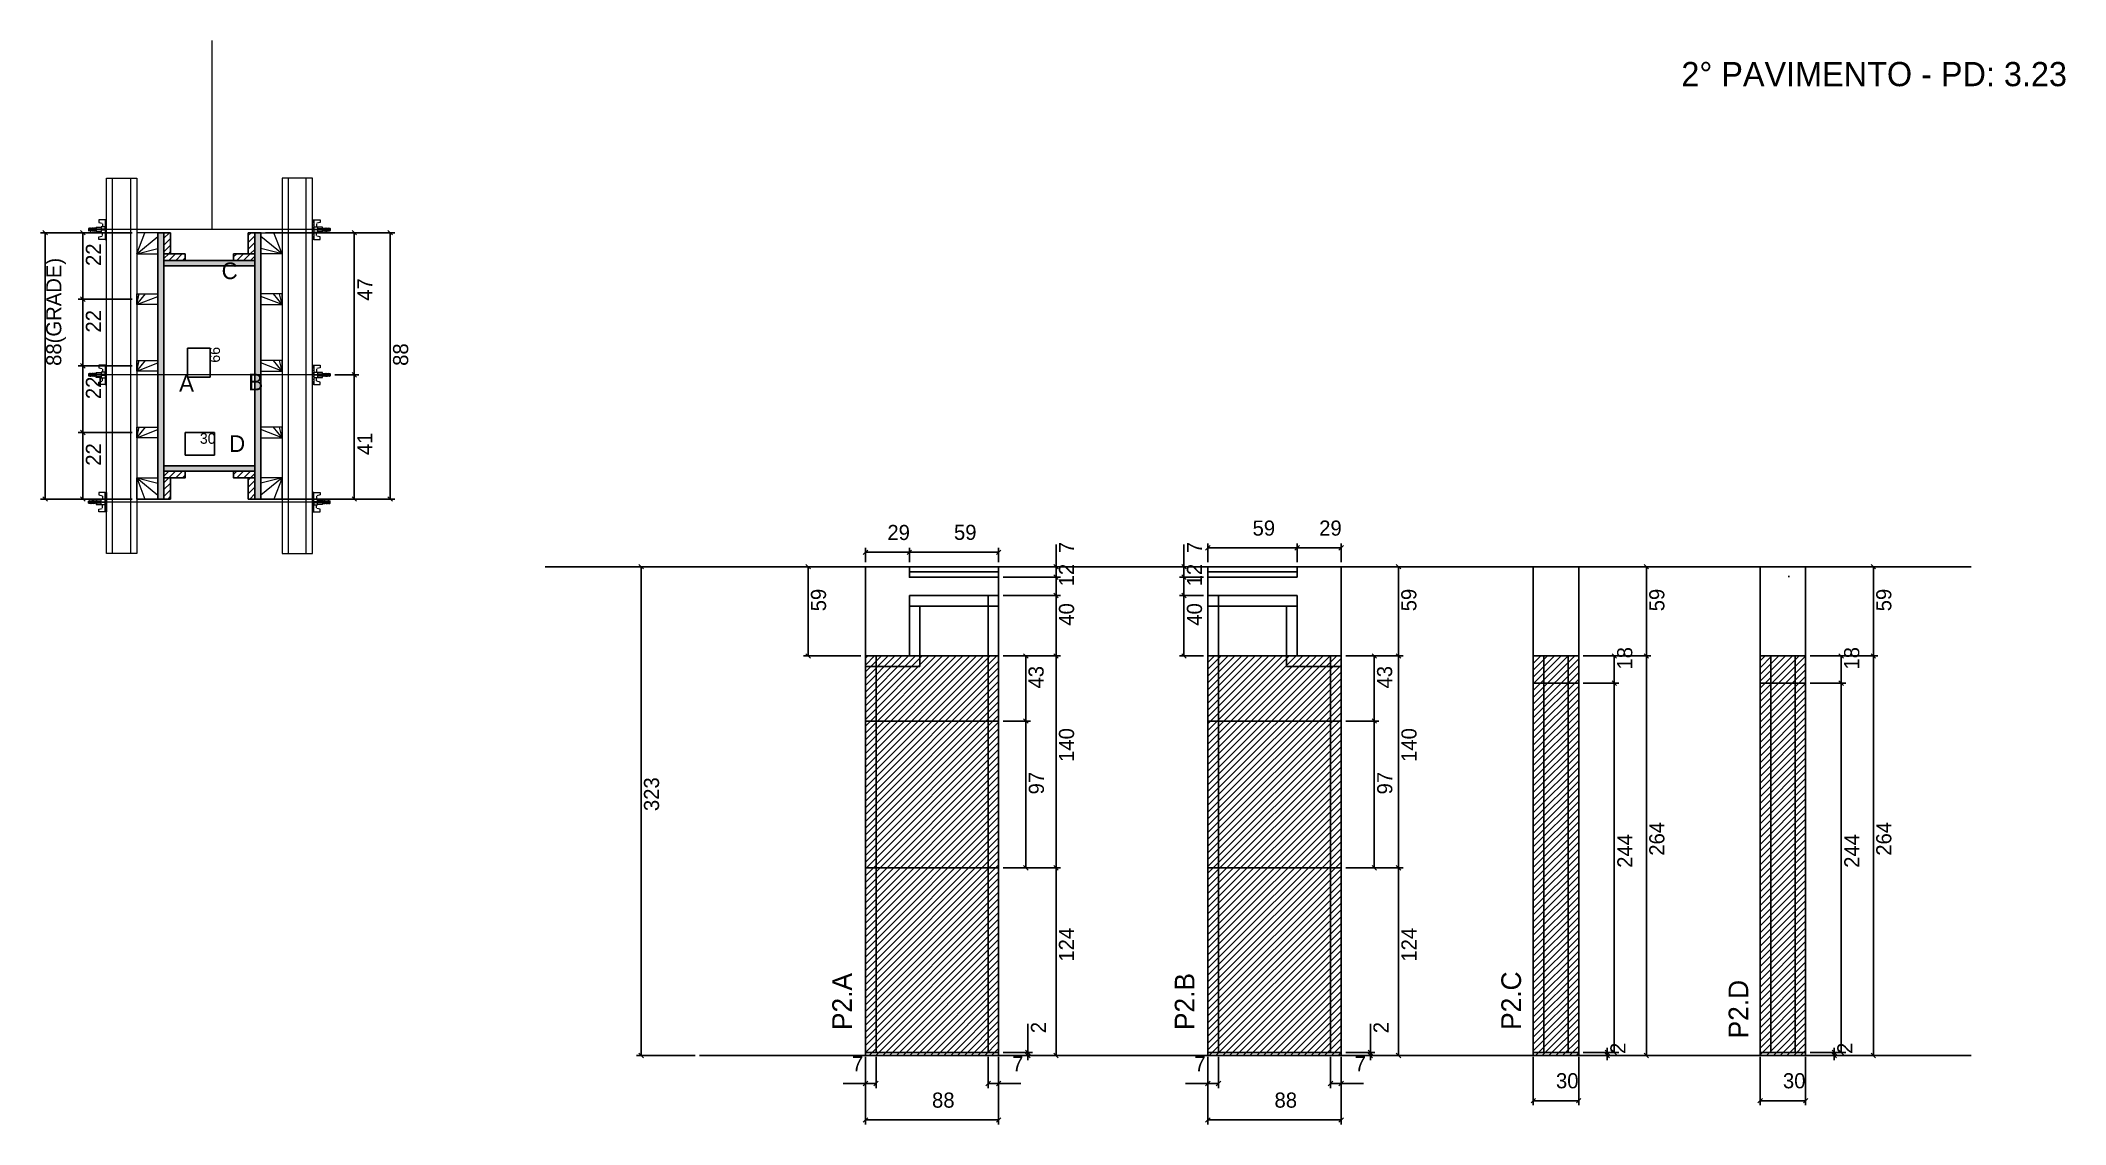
# Model space of a CAD drawing. Header units: metres. Extents: x 5125 to 6462, y 11935 to 12652.
import ezdxf

# ---------------------------------------------------------------- set-up
doc = ezdxf.new("R2010")
doc.units = ezdxf.units.M
for name, color, linetype in [('CHAPA', 7, 'Continuous'), ('COTA', 7, 'Continuous'), ('Hachura', 7, 'Continuous'), ('Madeira', 7, 'Continuous'), ('NIVEL 2° PAV.', 7, 'Continuous'), ('NOMENCLATURA', 7, 'Continuous'), ('Nível', 7, 'Continuous'), ('Painéis', 7, 'Continuous'), ('Perfil Metálico', 7, 'Continuous'), ('SARR_2.2x7', 7, 'Continuous'), ('SARRAFO', 7, 'Continuous'), ('Texto Seção', 7, 'Continuous'), ('TEXTO_GERAL', 7, 'Continuous')]:
    doc.layers.add(name, color=color, linetype=linetype)

msp = doc.modelspace()

# ---------------------------------------------------------------- texts
at = {"layer": 'COTA', "color": 241, "lineweight": 25}
for s, p in [('88(GRADE)', (5138.7, 12436.6)), ('22', (5164.9, 12502.6)), ('47', (5344.2, 12479.6)), ('22', (5164.9, 12458.6)), ('88', (5367.8, 12436.6)), ('22', (5164.9, 12414.6)), ('41', (5344.2, 12377.6)), ('22', (5164.9, 12370.6))]:
    msp.add_text(s, height=10, rotation=90, dxfattribs=at).set_placement(p)
at = {"layer": 'COTA', "color": 1, "lineweight": 25}
msp.add_text('66', height=7, rotation=90, dxfattribs=at).set_placement((5243.5, 12438.7))
msp.add_text('30', height=7, dxfattribs=at).set_placement((5230.2, 12385.1))
at = {"layer": 'COTA', "color": 240, "lineweight": 25}
for s, p in [('29', (5684.3, 12321.5)), ('59', (5728.3, 12321.6)), ('59', (5925.5, 12324.4)), ('29', (5969.5, 12324.4)), ('7', (5660.9, 11970.4)), ('7', (5766.7, 11970.4)), ('7', (5887.1, 11970.4)), ('7', (5992.9, 11970.4)), ('30', (6125.9, 11959.2)), ('30', (6275.8, 11959.2)), ('88', (5713.8, 11946.4)), ('88', (5940, 11946.4))]:
    msp.add_text(s, height=10, dxfattribs=at).set_placement(p)
for s, p in [('7', (5807.6, 12312.8)), ('7', (5892.1, 12312.8)), ('12', (5807.6, 12290.9)), ('12', (5892.1, 12290.9)), ('59', (5643.8, 12274.4)), ('40', (5807.6, 12264.9)), ('40', (5892.1, 12264.9)), ('59', (6033.7, 12274.4)), ('59', (6197.5, 12274.4)), ('59', (6347.4, 12274.4)), ('18', (6176.3, 12235.9)), ('18', (6326.2, 12235.9)), ('43', (5787.5, 12223.4)), ('43', (6017.7, 12223.4)), ('140', (5807.6, 12174.9)), ('140', (6033.8, 12174.9)), ('97', (5787.7, 12153.4)), ('97', (6017.8, 12153.4)), ('264', (6197.5, 12112.9)), ('264', (6347.4, 12112.9)), ('244', (6176.4, 12104.9)), ('244', (6326.3, 12104.9)), ('124', (5807.6, 12042.9)), ('124', (6033.8, 12042.9)), ('2', (5789.1, 11995.6)), ('2', (6015.3, 11995.6)), ('2', (6171.8, 11981.9)), ('2', (6321.7, 11981.9))]:
    msp.add_text(s, height=10, rotation=90, dxfattribs=at).set_placement(p)
at = {"layer": 'NIVEL 2° PAV.', "color": 240, "lineweight": 25}
msp.add_text('323', height=10, rotation=90, dxfattribs=at).set_placement((5533.5, 12142.4))
at = {"layer": 'NOMENCLATURA', "color": 2, "lineweight": 25}
msp.add_text('2° PAVIMENTO - PD: 3.23', height=16, dxfattribs=at).set_placement((6208.7, 12621.4))
at = {"layer": 'Texto Seção', "color": 7, "lineweight": 15}
for s, p in [('P2.A', (5660.9, 11997.7)), ('P2.B', (5887.1, 11997.7)), ('P2.C', (6102.8, 11997.8)), ('P2.D', (6252.9, 11992.2))]:
    msp.add_text(s, height=13, rotation=90, dxfattribs=at).set_placement(p)
at = {"layer": 'TEXTO_GERAL', "color": 7, "lineweight": 25}
for s, p in [('C', (5244.6, 12493.9)), ('A', (5216.5, 12419.6)), ('B', (5262.2, 12420.4)), ('D', (5249.5, 12379.7))]:
    msp.add_text(s, height=11, dxfattribs=at).set_placement(p)

# ---------------------------------------------------------------- hatches: boundary and pattern name
at = {"layer": 'COTA'}
h = msp.add_hatch(dxfattribs=at)
h.set_pattern_fill('AR-CONC')
h.paths.add_polyline_path([(5698.8, 12296.9), (5698.8, 12303.9), (5669.8, 12303.9), (5669.8, 12244.9), (5698.8, 12244.9), (5698.8, 12284.9), (5757.8, 12284.9), (5757.8, 12296.9), (5698.8, 12296.9)])
h = msp.add_hatch(dxfattribs=at)
h.set_pattern_fill('AR-CONC')
h.paths.add_polyline_path([(5955, 12296.9), (5896, 12296.9), (5896, 12284.9), (5955, 12284.9), (5955, 12244.9), (5984, 12244.9), (5984, 12303.9), (5955, 12303.9), (5955, 12296.9)])
h = msp.add_hatch(dxfattribs=at)
h.set_pattern_fill('AR-CONC')
h.paths.add_polyline_path([(6110.9, 12244.9), (6140.9, 12244.9), (6140.9, 12303.9), (6110.9, 12303.9), (6110.9, 12244.9)])
h = msp.add_hatch(dxfattribs=at)
h.set_pattern_fill('AR-CONC')
h.paths.add_polyline_path([(6260.8, 12244.9), (6290.8, 12244.9), (6290.8, 12303.9), (6260.8, 12303.9), (6260.8, 12244.9)])
at = {"layer": 'Hachura'}
h = msp.add_hatch(color=7, dxfattribs=at)
h.dxf.hatch_style = 1
h.paths.add_polyline_path([(5206.5, 12524.6), (5202.5, 12524.6), (5202.5, 12348.6), (5206.5, 12348.6), (5206.5, 12524.6)])
h = msp.add_hatch(dxfattribs=at)
h.set_pattern_fill('ANSI31')
h.paths.add_polyline_path([(5206.5, 12510.6), (5210.9, 12510.6), (5210.9, 12524.6), (5206.5, 12524.6), (5206.5, 12510.6)])
h = msp.add_hatch(dxfattribs=at)
h.set_pattern_fill('ANSI31')
h.paths.add_polyline_path([(5266.5, 12510.6), (5262.1, 12510.6), (5262.1, 12524.6), (5266.5, 12524.6), (5266.5, 12510.6)])
h = msp.add_hatch(color=7, dxfattribs=at)
h.dxf.hatch_style = 1
h.paths.add_polyline_path([(5266.5, 12524.6), (5270.5, 12524.6), (5270.5, 12348.6), (5266.5, 12348.6), (5266.5, 12524.6)])
h = msp.add_hatch(dxfattribs=at)
h.set_pattern_fill('ANSI31')
h.paths.add_polyline_path([(5206.5, 12506.2), (5206.5, 12510.6), (5220.5, 12510.6), (5220.5, 12506.2), (5206.5, 12506.2)])
h = msp.add_hatch(color=7, dxfattribs=at)
h.dxf.hatch_style = 1
h.paths.add_polyline_path([(5266.5, 12502.6), (5266.5, 12506.2), (5206.5, 12506.2), (5206.5, 12502.6), (5266.5, 12502.6)])
h = msp.add_hatch(color=7, dxfattribs=at)
h.dxf.hatch_style = 1
h.paths.add_polyline_path([(5266.5, 12502.6), (5266.5, 12506.2), (5206.5, 12506.2), (5206.5, 12502.6), (5266.5, 12502.6)])
h = msp.add_hatch(dxfattribs=at)
h.set_pattern_fill('ANSI31')
h.paths.add_polyline_path([(5266.5, 12506.2), (5266.5, 12510.6), (5252.5, 12510.6), (5252.5, 12506.2), (5266.5, 12506.2)])
h = msp.add_hatch(color=7, dxfattribs=at)
h.dxf.hatch_style = 1
h.paths.add_polyline_path([(5266.5, 12367), (5266.5, 12370.6), (5206.5, 12370.6), (5206.5, 12367), (5266.5, 12367)])
h = msp.add_hatch(color=7, dxfattribs=at)
h.dxf.hatch_style = 1
h.paths.add_polyline_path([(5266.5, 12367), (5266.5, 12370.6), (5206.5, 12370.6), (5206.5, 12367), (5266.5, 12367)])
h = msp.add_hatch(dxfattribs=at)
h.set_pattern_fill('ANSI31')
h.paths.add_polyline_path([(5206.5, 12362.6), (5206.5, 12367), (5220.5, 12367), (5220.5, 12362.6), (5206.5, 12362.6)])
h = msp.add_hatch(dxfattribs=at)
h.set_pattern_fill('ANSI31')
h.paths.add_polyline_path([(5206.5, 12362.6), (5210.9, 12362.6), (5210.9, 12348.6), (5206.5, 12348.6), (5206.5, 12362.6)])
h = msp.add_hatch(dxfattribs=at)
h.set_pattern_fill('ANSI31')
h.paths.add_polyline_path([(5266.5, 12362.6), (5266.5, 12367), (5252.5, 12367), (5252.5, 12362.6), (5266.5, 12362.6)])
h = msp.add_hatch(dxfattribs=at)
h.set_pattern_fill('ANSI31')
h.paths.add_polyline_path([(5266.5, 12362.6), (5262.1, 12362.6), (5262.1, 12348.6), (5266.5, 12348.6), (5266.5, 12362.6)])
h = msp.add_hatch(dxfattribs=at)
h.set_pattern_fill('ANSI31')
h.paths.add_polyline_path([(5669.8, 11980.9), (5669.8, 12244.9), (5757.8, 12244.9), (5757.8, 11980.9), (5669.8, 11980.9)])
h = msp.add_hatch(dxfattribs=at)
h.set_pattern_fill('ANSI31')
h.paths.add_polyline_path([(5984, 11980.9), (5984, 12244.9), (5896, 12244.9), (5896, 11980.9), (5984, 11980.9)])
h = msp.add_hatch(dxfattribs=at)
h.set_pattern_fill('ANSI31')
h.paths.add_polyline_path([(6140.9, 11980.9), (6140.9, 12244.9), (6110.9, 12244.9), (6110.9, 11980.9), (6140.9, 11980.9)])
h = msp.add_hatch(dxfattribs=at)
h.set_pattern_fill('ANSI31')
h.paths.add_polyline_path([(6290.8, 11980.9), (6290.8, 12244.9), (6260.8, 12244.9), (6260.8, 11980.9), (6290.8, 11980.9)])

# ---------------------------------------------------------------- linework, layer by layer
at = {"layer": 'CHAPA', "color": 1, "lineweight": 25}
for points in [[(5206.5, 12524.6), (5202.5, 12524.6), (5202.5, 12348.6), (5206.5, 12348.6)], [(5206.5, 12524.6), (5202.5, 12524.6), (5202.5, 12348.6), (5206.5, 12348.6)], [(5266.5, 12524.6), (5270.5, 12524.6), (5270.5, 12348.6), (5266.5, 12348.6)], [(5266.5, 12524.6), (5270.5, 12524.6), (5270.5, 12348.6), (5266.5, 12348.6)], [(5266.5, 12502.6), (5266.5, 12506.2), (5206.5, 12506.2), (5206.5, 12502.6)], [(5266.5, 12502.6), (5266.5, 12506.2), (5206.5, 12506.2), (5206.5, 12502.6)], [(5266.5, 12367), (5266.5, 12370.6), (5206.5, 12370.6), (5206.5, 12367)], [(5266.5, 12367), (5266.5, 12370.6), (5206.5, 12370.6), (5206.5, 12367)]]:
    msp.add_lwpolyline(points, close=True, dxfattribs=at)
at = {"layer": 'COTA', "color": 241, "lineweight": 25}
for p, q in [((5185.5, 12524.6), (5125, 12524.6)), ((5128, 12348.6), (5128, 12524.6)), ((5185.5, 12524.6), (5149.9, 12524.6)), ((5152.9, 12524.6), (5152.9, 12480.6)), ((5273.5, 12524.6), (5358.9, 12524.6)), ((5307.5, 12524.6), (5335.2, 12524.6)), ((5332.2, 12524.6), (5332.2, 12430.7)), ((5355.9, 12348.6), (5355.9, 12524.6)), ((5185.5, 12480.6), (5149.9, 12480.6)), ((5185.5, 12480.6), (5149.9, 12480.6)), ((5152.9, 12480.6), (5152.9, 12436.6)), ((5185.5, 12436.6), (5149.9, 12436.6)), ((5185.5, 12436.6), (5149.9, 12436.6)), ((5152.9, 12436.6), (5152.9, 12392.6)), ((5319.3, 12430.7), (5335.2, 12430.7)), ((5319.3, 12430.7), (5335.2, 12430.7)), ((5332.2, 12348.6), (5332.2, 12430.7)), ((5185.5, 12392.6), (5149.9, 12392.6)), ((5185.5, 12392.6), (5149.9, 12392.6)), ((5152.9, 12392.6), (5152.9, 12348.6)), ((5185.5, 12348.6), (5125, 12348.6)), ((5185.5, 12348.6), (5149.9, 12348.6)), ((5273.5, 12348.6), (5358.9, 12348.6)), ((5307.5, 12348.6), (5335.2, 12348.6)), ((5669.8, 12303.9), (5698.8, 12303.9)), ((5669.8, 12303.9), (5669.8, 12244.9)), ((5757.8, 12296.9), (5757.8, 12284.9)), ((5896, 12299.8), (5896, 12284.9)), ((5984, 12303.9), (5955, 12303.9)), ((5984, 12303.9), (5984, 12244.9))]:
    msp.add_line(p, q, dxfattribs=at)
at = {"layer": 'COTA', "color": 0, "lineweight": 25}
for p, q in [((5129.5, 12523.1), (5126.5, 12526.1)), ((5154.4, 12523.1), (5151.4, 12526.1)), ((5333.7, 12523.1), (5330.7, 12526.1)), ((5357.4, 12523.1), (5354.4, 12526.1)), ((5151.4, 12482.1), (5154.4, 12479.1)), ((5154.4, 12479.1), (5151.4, 12482.1)), ((5151.4, 12438.1), (5154.4, 12435.1)), ((5154.4, 12435.1), (5151.4, 12438.1)), ((5333.7, 12429.2), (5330.7, 12432.2)), ((5330.7, 12432.2), (5333.7, 12429.2)), ((5151.4, 12394.1), (5154.4, 12391.1)), ((5154.4, 12391.1), (5151.4, 12394.1)), ((5126.5, 12350.1), (5129.5, 12347.1)), ((5151.4, 12350.1), (5154.4, 12347.1)), ((5330.7, 12350.1), (5333.7, 12347.1)), ((5354.4, 12350.1), (5357.4, 12347.1)), ((5633.5, 12302.4), (5630.5, 12305.4)), ((5671.3, 12314.9), (5668.3, 12311.9)), ((5697.3, 12311.9), (5700.3, 12314.9)), ((5700.3, 12314.9), (5697.3, 12311.9)), ((5756.3, 12311.9), (5759.3, 12314.9)), ((5797.2, 12302.4), (5794.2, 12305.4)), ((5881.7, 12302.4), (5878.7, 12305.4)), ((5897.5, 12317.8), (5894.5, 12314.8)), ((5956.5, 12317.8), (5953.5, 12314.8)), ((5953.5, 12314.8), (5956.5, 12317.8)), ((5982.5, 12314.8), (5985.5, 12317.8)), ((6023.4, 12302.4), (6020.4, 12305.4)), ((6187.1, 12302.4), (6184.1, 12305.4)), ((6337, 12302.4), (6334, 12305.4)), ((5797.2, 12295.4), (5794.2, 12298.4)), ((5794.2, 12298.4), (5797.2, 12295.4)), ((5881.7, 12295.4), (5878.7, 12298.4)), ((5878.7, 12298.4), (5881.7, 12295.4)), ((5797.2, 12283.4), (5794.2, 12286.4)), ((5794.2, 12286.4), (5797.2, 12283.4)), ((5881.7, 12283.4), (5878.7, 12286.4)), ((5878.7, 12286.4), (5881.7, 12283.4)), ((5630.5, 12246.4), (5633.5, 12243.4)), ((5777.3, 12243.4), (5774.3, 12246.4)), ((5797.2, 12243.4), (5794.2, 12246.4)), ((5794.2, 12246.4), (5797.2, 12243.4)), ((5878.7, 12246.4), (5881.7, 12243.4)), ((6007.4, 12243.4), (6004.4, 12246.4)), ((6023.4, 12243.4), (6020.4, 12246.4)), ((6020.4, 12246.4), (6023.4, 12243.4)), ((6165.9, 12243.4), (6162.9, 12246.4)), ((6187.1, 12243.4), (6184.1, 12246.4)), ((6184.1, 12246.4), (6187.1, 12243.4)), ((6315.8, 12243.4), (6312.8, 12246.4)), ((6337, 12243.4), (6334, 12246.4)), ((6334, 12246.4), (6337, 12243.4)), ((6165.9, 12225.4), (6162.9, 12228.4)), ((6162.9, 12228.4), (6165.9, 12225.4)), ((6315.8, 12225.4), (6312.8, 12228.4)), ((6312.8, 12228.4), (6315.8, 12225.4)), ((5777.3, 12200.4), (5774.3, 12203.4)), ((5774.3, 12203.4), (5777.3, 12200.4)), ((6007.4, 12200.4), (6004.4, 12203.4)), ((6004.4, 12203.4), (6007.4, 12200.4)), ((5774.3, 12106.4), (5777.3, 12103.4)), ((5797.2, 12103.4), (5794.2, 12106.4)), ((5794.2, 12106.4), (5797.2, 12103.4)), ((6004.4, 12106.4), (6007.4, 12103.4)), ((6023.4, 12103.4), (6020.4, 12106.4)), ((6020.4, 12106.4), (6023.4, 12103.4)), ((5775.6, 11984.4), (5778.6, 11981.4)), ((6001.8, 11984.4), (6004.8, 11981.4)), ((6158.3, 11984.4), (6161.3, 11981.4)), ((6162.9, 11984.4), (6165.9, 11981.4)), ((6308.2, 11984.4), (6311.2, 11981.4)), ((6312.8, 11984.4), (6315.8, 11981.4)), ((5778.6, 11979.4), (5775.6, 11982.4)), ((5794.2, 11982.4), (5797.2, 11979.4)), ((6004.8, 11979.4), (6001.8, 11982.4)), ((6020.4, 11982.4), (6023.4, 11979.4)), ((6161.3, 11979.4), (6158.3, 11982.4)), ((6184.1, 11982.4), (6187.1, 11979.4)), ((6311.2, 11979.4), (6308.2, 11982.4)), ((6334, 11982.4), (6337, 11979.4)), ((5671.3, 11963.9), (5668.3, 11960.9)), ((5675.3, 11960.9), (5678.3, 11963.9)), ((5752.3, 11963.9), (5749.3, 11960.9)), ((5756.3, 11960.9), (5759.3, 11963.9)), ((5897.5, 11963.9), (5894.5, 11960.9)), ((5901.5, 11960.9), (5904.5, 11963.9)), ((5978.5, 11963.9), (5975.5, 11960.9)), ((5982.5, 11960.9), (5985.5, 11963.9)), ((6112.4, 11952.5), (6109.4, 11949.5)), ((6139.4, 11949.5), (6142.4, 11952.5)), ((6262.3, 11952.5), (6259.3, 11949.5)), ((6289.3, 11949.5), (6292.3, 11952.5)), ((5671.3, 11939.8), (5668.3, 11936.8)), ((5756.3, 11936.8), (5759.3, 11939.8)), ((5897.5, 11939.8), (5894.5, 11936.8)), ((5982.5, 11936.8), (5985.5, 11939.8))]:
    msp.add_line(p, q, dxfattribs=at)
at = {"layer": 'COTA', "color": 180, "lineweight": 25}
for p, q in [((5237, 12448.2), (5222, 12448.2)), ((5222, 12448.2), (5222, 12429.2)), ((5237, 12429.2), (5237, 12448.2)), ((5222, 12429.2), (5237, 12429.2)), ((5239.9, 12392.6), (5220.6, 12392.6)), ((5220.6, 12392.6), (5220.6, 12377.6)), ((5239.9, 12377.6), (5239.9, 12392.6)), ((5220.6, 12377.6), (5239.9, 12377.6))]:
    msp.add_line(p, q, dxfattribs=at)
at = {"layer": 'COTA', "color": 4, "lineweight": 25}
for p, q in [((5795.7, 12303.9), (5795.7, 12318.6)), ((5880.2, 12303.9), (5880.2, 12318.6)), ((5896, 12306.9), (5896, 12319.3)), ((5955, 12306.9), (5955, 12319.3)), ((5955, 12306.9), (5955, 12319.3)), ((5984, 12306.9), (5984, 12319.3)), ((5669.8, 12306.9), (5669.8, 12316.4)), ((5669.8, 12313.4), (5698.8, 12313.4)), ((5698.8, 12306.9), (5698.8, 12316.4)), ((5698.8, 12306.9), (5698.8, 12316.4)), ((5757.8, 12313.4), (5698.8, 12313.4)), ((5757.8, 12306.9), (5757.8, 12316.4)), ((5896, 12316.3), (5955, 12316.3)), ((5984, 12316.3), (5955, 12316.3)), ((5666.8, 12303.9), (5629, 12303.9)), ((5632, 12244.9), (5632, 12303.9)), ((5760.8, 12303.9), (5798.7, 12303.9)), ((5760.8, 12296.9), (5798.7, 12296.9)), ((5760.8, 12296.9), (5798.7, 12296.9)), ((5795.7, 12296.9), (5795.7, 12303.9)), ((5795.7, 12284.9), (5795.7, 12296.9)), ((5893, 12303.9), (5877.2, 12303.9)), ((5893, 12296.9), (5877.2, 12296.9)), ((5893, 12296.9), (5877.2, 12296.9)), ((5880.2, 12296.9), (5880.2, 12303.9)), ((5880.2, 12284.9), (5880.2, 12296.9)), ((5987, 12303.9), (6024.9, 12303.9)), ((6021.9, 12244.9), (6021.9, 12303.9)), ((6143.9, 12303.9), (6188.6, 12303.9)), ((6185.6, 12244.9), (6185.6, 12303.9)), ((6293.8, 12303.9), (6338.5, 12303.9)), ((6335.5, 12244.9), (6335.5, 12303.9)), ((5760.8, 12284.9), (5798.7, 12284.9)), ((5760.8, 12284.9), (5798.7, 12284.9)), ((5795.7, 12244.9), (5795.7, 12284.9)), ((5893, 12284.9), (5877.2, 12284.9)), ((5893, 12284.9), (5877.2, 12284.9)), ((5880.2, 12244.9), (5880.2, 12284.9)), ((5666.8, 12244.9), (5629, 12244.9)), ((5760.8, 12244.9), (5778.8, 12244.9)), ((5760.8, 12244.9), (5798.7, 12244.9)), ((5760.8, 12244.9), (5798.7, 12244.9)), ((5775.8, 12201.9), (5775.8, 12244.9)), ((5795.7, 12244.9), (5795.7, 12104.9)), ((5893, 12244.9), (5877.2, 12244.9)), ((5987, 12244.9), (6008.9, 12244.9)), ((5987, 12244.9), (6024.9, 12244.9)), ((5987, 12244.9), (6024.9, 12244.9)), ((6005.9, 12201.9), (6005.9, 12244.9)), ((6021.9, 12244.9), (6021.9, 12104.9)), ((6143.9, 12244.9), (6188.6, 12244.9)), ((6143.9, 12244.9), (6188.6, 12244.9)), ((6143.9, 12244.9), (6167.4, 12244.9)), ((6164.4, 12244.9), (6164.4, 12226.9)), ((6185.6, 11980.9), (6185.6, 12244.9)), ((6293.8, 12244.9), (6338.5, 12244.9)), ((6293.8, 12244.9), (6338.5, 12244.9)), ((6293.8, 12244.9), (6317.3, 12244.9)), ((6314.3, 12244.9), (6314.3, 12226.9)), ((6335.5, 11980.9), (6335.5, 12244.9)), ((6143.9, 12226.9), (6167.4, 12226.9)), ((6143.9, 12226.9), (6167.4, 12226.9)), ((6164.4, 12226.9), (6164.4, 11982.9)), ((6293.8, 12226.9), (6317.3, 12226.9)), ((6293.8, 12226.9), (6317.3, 12226.9)), ((6314.3, 12226.9), (6314.3, 11982.9)), ((5760.8, 12201.9), (5778.8, 12201.9)), ((5760.8, 12201.9), (5778.8, 12201.9)), ((5775.8, 12104.9), (5775.8, 12201.9)), ((5987, 12201.9), (6008.9, 12201.9)), ((5987, 12201.9), (6008.9, 12201.9)), ((6005.9, 12104.9), (6005.9, 12201.9)), ((5760.8, 12104.9), (5778.8, 12104.9)), ((5760.8, 12104.9), (5798.7, 12104.9)), ((5760.8, 12104.9), (5798.7, 12104.9)), ((5795.7, 11980.9), (5795.7, 12104.9)), ((5987, 12104.9), (6008.9, 12104.9)), ((5987, 12104.9), (6024.9, 12104.9)), ((5987, 12104.9), (6024.9, 12104.9)), ((6021.9, 11980.9), (6021.9, 12104.9)), ((5777.1, 11982.9), (5777.1, 12001.7)), ((6003.3, 11982.9), (6003.3, 12001.7)), ((6159.8, 11982.9), (6159.8, 11985.9)), ((6309.7, 11982.9), (6309.7, 11985.9)), ((5669.8, 11979.9), (5669.8, 11935.3)), ((5669.8, 11977.9), (5669.8, 11959.4)), ((5676.8, 11979.9), (5676.8, 11959.4)), ((5750.8, 11979.9), (5750.8, 11959.4)), ((5757.8, 11979.9), (5757.8, 11935.3)), ((5757.8, 11977.9), (5757.8, 11959.4)), ((5760.8, 11982.9), (5780.1, 11982.9)), ((5760.8, 11980.9), (5780.1, 11980.9)), ((5760.8, 11980.9), (5798.7, 11980.9)), ((5777.1, 11980.9), (5777.1, 11982.9)), ((5777.1, 11980.9), (5777.1, 11977.9)), ((5896, 11979.9), (5896, 11935.3)), ((5896, 11977.9), (5896, 11959.4)), ((5903, 11979.9), (5903, 11959.4)), ((5977, 11979.9), (5977, 11959.4)), ((5984, 11979.9), (5984, 11935.3)), ((5984, 11977.9), (5984, 11959.4)), ((5987, 11982.9), (6006.3, 11982.9)), ((5987, 11980.9), (6006.3, 11980.9)), ((5987, 11980.9), (6024.9, 11980.9)), ((6003.3, 11980.9), (6003.3, 11982.9)), ((6003.3, 11980.9), (6003.3, 11977.9)), ((6110.9, 11979.9), (6110.9, 11948)), ((6140.9, 11979.9), (6140.9, 11948)), ((6143.9, 11982.9), (6162.8, 11982.9)), ((6143.9, 11982.9), (6167.4, 11982.9)), ((6143.9, 11980.9), (6162.8, 11980.9)), ((6143.9, 11980.9), (6188.6, 11980.9)), ((6159.8, 11980.9), (6159.8, 11982.9)), ((6159.8, 11980.9), (6159.8, 11977.9)), ((6260.8, 11979.9), (6260.8, 11948)), ((6290.8, 11979.9), (6290.8, 11948)), ((6293.8, 11982.9), (6312.7, 11982.9)), ((6293.8, 11982.9), (6317.3, 11982.9)), ((6293.8, 11980.9), (6312.7, 11980.9)), ((6293.8, 11980.9), (6338.5, 11980.9)), ((6309.7, 11980.9), (6309.7, 11982.9)), ((6309.7, 11980.9), (6309.7, 11977.9)), ((5669.8, 11962.4), (5655.1, 11962.4)), ((5676.8, 11962.4), (5669.8, 11962.4)), ((5750.8, 11962.4), (5757.8, 11962.4)), ((5757.8, 11962.4), (5772.5, 11962.4)), ((5896, 11962.4), (5881.3, 11962.4)), ((5903, 11962.4), (5896, 11962.4)), ((5977, 11962.4), (5984, 11962.4)), ((5984, 11962.4), (5998.7, 11962.4)), ((6110.9, 11951), (6140.9, 11951)), ((6260.8, 11951), (6290.8, 11951)), ((5757.8, 11938.3), (5669.8, 11938.3)), ((5984, 11938.3), (5896, 11938.3))]:
    msp.add_line(p, q, dxfattribs=at)
at = {"layer": 'COTA', "color": 241, "lineweight": 25}
for points in [[(6140.9, 12244.9), (6140.9, 12303.9), (6110.9, 12303.9), (6110.9, 12244.9)], [(6290.8, 12244.9), (6290.8, 12303.9), (6260.8, 12303.9), (6260.8, 12244.9)]]:
    msp.add_lwpolyline(points, dxfattribs=at)
at = {"layer": 'Hachura', "color": 0, "lineweight": 9}
for p, q in [((5168.5, 12533), (5163.4, 12533)), ((5163.4, 12533), (5163.4, 12531.4)), ((5167.6, 12533), (5167.6, 12520.2)), ((5167.6, 12533), (5167.6, 12527.9)), ((5167.6, 12532.9), (5168.5, 12532.9)), ((5167.6, 12532.7), (5168.5, 12532.7)), ((5167.6, 12532.4), (5168.5, 12532.4)), ((5168.5, 12520.2), (5168.5, 12533)), ((5304.5, 12520.2), (5304.5, 12533)), ((5304.5, 12533), (5309.7, 12533)), ((5305.4, 12532.9), (5304.5, 12532.9)), ((5305.4, 12532.7), (5304.5, 12532.7)), ((5305.4, 12532.4), (5304.5, 12532.4)), ((5305.4, 12533), (5305.4, 12520.2)), ((5305.4, 12533), (5305.4, 12527.9)), ((5309.7, 12533), (5309.7, 12531.4)), ((5157, 12527.6), (5156.7, 12527.3)), ((5156.7, 12527.3), (5156.7, 12526)), ((5157, 12525.7), (5156.7, 12526)), ((5157.4, 12527.6), (5157, 12527.6)), ((5157, 12525.7), (5157, 12527.6)), ((5157.7, 12525.7), (5157, 12527)), ((5157.6, 12525.6), (5157, 12526.7)), ((5157, 12526.2), (5157.4, 12525.5)), ((5157, 12526), (5157.2, 12525.7)), ((5157.4, 12527.6), (5158.3, 12525.7)), ((5157.4, 12527.6), (5158.3, 12525.7)), ((5157.5, 12527.7), (5158.5, 12525.5)), ((5158.8, 12525.6), (5157.7, 12527.7)), ((5157.7, 12525.7), (5158.3, 12525.7)), ((5158.5, 12527.6), (5157.9, 12527.6)), ((5158.8, 12525.7), (5157.9, 12527.6)), ((5158.5, 12527.6), (5159.5, 12525.7)), ((5158.6, 12527.7), (5159.7, 12525.5)), ((5159.5, 12525.7), (5158.8, 12525.7)), ((5159.9, 12525.6), (5158.9, 12527.7)), ((5159.7, 12527.6), (5159, 12527.6)), ((5160, 12525.7), (5159, 12527.6)), ((5159.2, 12527.6), (5159, 12527.6)), ((5159.7, 12527.6), (5160.6, 12525.7)), ((5159.8, 12527.7), (5160.9, 12525.5)), ((5161.1, 12525.6), (5160, 12527.7)), ((5160.2, 12525.7), (5160, 12525.7)), ((5160.8, 12527.6), (5160.2, 12527.6)), ((5161.2, 12525.7), (5160.2, 12527.6)), ((5160.2, 12525.7), (5160.6, 12525.7)), ((5160.8, 12527.6), (5161.8, 12525.7)), ((5161.8, 12526.5), (5161.2, 12527.7)), ((5161.2, 12525.7), (5161.8, 12525.7)), ((5161.8, 12526.7), (5161.4, 12527.6)), ((5161.8, 12527.6), (5161.4, 12527.6)), ((5161.8, 12524.9), (5161.8, 12528.3)), ((5161.8, 12528.3), (5165, 12528.3)), ((5161.8, 12527.2), (5165, 12527.2)), ((5161.8, 12525.7), (5165, 12525.7)), ((5165, 12524.9), (5161.8, 12524.9)), ((5161.9, 12524.9), (5161.9, 12528.3)), ((5163.4, 12531.4), (5165.6, 12530.8)), ((5163.4, 12521.8), (5165.6, 12522.4)), ((5163.4, 12520.2), (5163.4, 12521.8)), ((5167.6, 12520.2), (5163.4, 12520.2)), ((5165, 12528.5), (5165, 12524.7)), ((5167.6, 12528.5), (5165, 12528.5)), ((5165, 12524.7), (5165, 12524.9)), ((5165, 12524.7), (5165, 12524.9)), ((5165, 12524.7), (5167.6, 12524.7)), ((5167.6, 12526.9), (5165.6, 12526.9)), ((5165.6, 12526.4), (5167.6, 12526.4)), ((5165.8, 12530.5), (5165.8, 12528.5)), ((5165.8, 12522.7), (5165.8, 12524.7)), ((5167.6, 12531.9), (5168.5, 12531.9)), ((5167.6, 12531.1), (5168.5, 12531.1)), ((5167.6, 12529.6), (5168.5, 12529.6)), ((5167.6, 12526.6), (5167.6, 12528.5)), ((5167.6, 12527.9), (5167.6, 12527.2)), ((5167.6, 12526.6), (5168.5, 12526.6)), ((5167.6, 12523.6), (5168.5, 12523.6)), ((5167.6, 12522.1), (5168.5, 12522.1)), ((5167.6, 12521.3), (5168.5, 12521.3)), ((5167.6, 12520.8), (5168.5, 12520.8)), ((5167.6, 12520.5), (5168.5, 12520.5)), ((5167.6, 12520.3), (5168.5, 12520.3)), ((5167.6, 12520.2), (5168.5, 12520.2)), ((5167.9, 12527.6), (5167.7, 12527.6)), ((5167.7, 12525.6), (5168.2, 12525.6)), ((5168.4, 12527.6), (5167.9, 12527.6)), ((5168.5, 12521.1), (5168.5, 12528.9)), ((5305.4, 12531.9), (5304.5, 12531.9)), ((5305.4, 12531.1), (5304.5, 12531.1)), ((5305.4, 12529.6), (5304.5, 12529.6)), ((5304.5, 12521.1), (5304.5, 12528.9)), ((5305.4, 12526.6), (5304.5, 12526.6)), ((5305.4, 12523.6), (5304.5, 12523.6)), ((5305.4, 12522.1), (5304.5, 12522.1)), ((5305.4, 12521.3), (5304.5, 12521.3)), ((5305.4, 12520.8), (5304.5, 12520.8)), ((5305.4, 12520.5), (5304.5, 12520.5)), ((5305.4, 12520.3), (5304.5, 12520.3)), ((5305.4, 12520.2), (5304.5, 12520.2)), ((5304.7, 12527.6), (5305.1, 12527.6)), ((5305.3, 12525.6), (5304.9, 12525.6)), ((5305.1, 12527.6), (5305.3, 12527.6)), ((5305.4, 12526.6), (5305.4, 12528.5)), ((5305.4, 12528.5), (5308, 12528.5)), ((5305.4, 12527.9), (5305.4, 12527.2)), ((5305.4, 12526.9), (5307.4, 12526.9)), ((5307.4, 12526.4), (5305.4, 12526.4)), ((5308, 12524.7), (5305.4, 12524.7)), ((5305.4, 12520.2), (5309.7, 12520.2)), ((5307.2, 12530.5), (5307.2, 12528.5)), ((5307.2, 12522.7), (5307.2, 12524.7)), ((5309.7, 12531.4), (5307.5, 12530.8)), ((5309.7, 12521.8), (5307.5, 12522.4)), ((5308, 12528.5), (5308, 12524.7)), ((5311.2, 12528.3), (5308, 12528.3)), ((5311.2, 12527.2), (5308, 12527.2)), ((5311.2, 12525.7), (5308, 12525.7)), ((5308, 12524.9), (5311.2, 12524.9)), ((5308, 12524.7), (5308, 12524.9)), ((5308, 12524.7), (5308, 12524.9)), ((5309.7, 12520.2), (5309.7, 12521.8)), ((5311.2, 12524.9), (5311.2, 12528.3)), ((5311.2, 12524.9), (5311.2, 12528.3)), ((5311.2, 12526.5), (5311.9, 12527.7)), ((5312.2, 12527.6), (5311.2, 12525.7)), ((5311.2, 12526.7), (5311.7, 12527.6)), ((5311.2, 12527.6), (5311.7, 12527.6)), ((5311.9, 12525.7), (5311.2, 12525.7)), ((5311.9, 12525.6), (5313, 12527.7)), ((5311.9, 12525.7), (5312.8, 12527.6)), ((5313.3, 12527.7), (5312.2, 12525.5)), ((5312.2, 12527.6), (5312.8, 12527.6)), ((5313.4, 12527.6), (5312.4, 12525.7)), ((5312.8, 12525.7), (5312.4, 12525.7)), ((5312.8, 12525.7), (5313, 12525.7)), ((5313, 12525.7), (5314, 12527.6)), ((5313.1, 12525.6), (5314.2, 12527.7)), ((5314.4, 12527.7), (5313.3, 12525.5)), ((5313.4, 12527.6), (5314, 12527.6)), ((5314.5, 12527.6), (5313.5, 12525.7)), ((5313.5, 12525.7), (5314.2, 12525.7)), ((5313.8, 12527.6), (5314, 12527.6)), ((5314.2, 12525.7), (5315.2, 12527.6)), ((5314.3, 12525.6), (5315.3, 12527.7)), ((5315.6, 12527.7), (5314.5, 12525.5)), ((5314.5, 12527.6), (5315.2, 12527.6)), ((5315.7, 12527.6), (5314.7, 12525.7)), ((5315.7, 12527.6), (5314.7, 12525.7)), ((5315.4, 12525.7), (5314.7, 12525.7)), ((5315.4, 12525.7), (5316, 12527)), ((5315.4, 12525.6), (5316, 12526.7)), ((5315.7, 12527.6), (5316, 12527.6)), ((5316, 12526.2), (5315.7, 12525.5)), ((5316, 12526), (5315.9, 12525.7)), ((5316, 12527.6), (5316.3, 12527.3)), ((5316, 12525.7), (5316, 12527.6)), ((5316, 12525.7), (5316.3, 12526)), ((5316.3, 12527.3), (5316.3, 12526)), ((5157, 12431.6), (5156.7, 12431.3)), ((5156.7, 12431.3), (5156.7, 12430)), ((5157, 12429.7), (5156.7, 12430)), ((5157.4, 12431.6), (5157, 12431.6)), ((5157, 12429.7), (5157, 12431.6)), ((5157.7, 12429.7), (5157, 12431)), ((5157.6, 12429.6), (5157, 12430.7)), ((5157, 12430.2), (5157.4, 12429.5)), ((5157, 12430), (5157.2, 12429.7)), ((5157.4, 12431.6), (5158.3, 12429.7)), ((5157.4, 12431.6), (5158.3, 12429.7)), ((5157.5, 12431.7), (5158.5, 12429.5)), ((5158.8, 12429.6), (5157.7, 12431.7)), ((5157.7, 12429.7), (5158.3, 12429.7)), ((5158.5, 12431.6), (5157.9, 12431.6)), ((5158.8, 12429.7), (5157.9, 12431.6)), ((5158.5, 12431.6), (5159.5, 12429.7)), ((5158.6, 12431.7), (5159.7, 12429.5)), ((5159.5, 12429.7), (5158.8, 12429.7)), ((5159.9, 12429.6), (5158.9, 12431.7)), ((5159.7, 12431.6), (5159, 12431.6)), ((5160, 12429.7), (5159, 12431.6)), ((5159.2, 12431.6), (5159, 12431.6)), ((5159.7, 12431.6), (5160.6, 12429.7)), ((5159.8, 12431.7), (5160.9, 12429.5)), ((5161.1, 12429.6), (5160, 12431.7)), ((5160.2, 12429.7), (5160, 12429.7)), ((5160.8, 12431.6), (5160.2, 12431.6)), ((5161.2, 12429.7), (5160.2, 12431.6)), ((5160.2, 12429.7), (5160.6, 12429.7)), ((5160.8, 12431.6), (5161.8, 12429.7)), ((5161.8, 12430.5), (5161.2, 12431.7)), ((5161.2, 12429.7), (5161.8, 12429.7)), ((5161.8, 12430.7), (5161.4, 12431.6)), ((5161.8, 12431.6), (5161.4, 12431.6)), ((5161.8, 12428.9), (5161.8, 12432.3)), ((5161.8, 12432.3), (5165, 12432.3)), ((5161.8, 12431.2), (5165, 12431.2)), ((5161.8, 12429.7), (5165, 12429.7)), ((5165, 12428.9), (5161.8, 12428.9)), ((5161.9, 12428.9), (5161.9, 12432.3)), ((5168.5, 12437), (5163.4, 12437)), ((5163.4, 12437), (5163.4, 12435.4)), ((5163.4, 12435.4), (5165.6, 12434.8)), ((5163.4, 12425.8), (5165.6, 12426.4)), ((5163.4, 12424.2), (5163.4, 12425.8)), ((5165, 12432.5), (5165, 12428.7)), ((5167.6, 12432.5), (5165, 12432.5)), ((5165, 12428.7), (5165, 12428.9)), ((5165, 12428.7), (5165, 12428.9)), ((5165, 12428.7), (5167.6, 12428.7)), ((5167.6, 12430.9), (5165.6, 12430.9)), ((5165.6, 12430.4), (5167.6, 12430.4)), ((5165.8, 12434.5), (5165.8, 12432.5)), ((5165.8, 12426.7), (5165.8, 12428.7)), ((5167.6, 12437), (5167.6, 12424.2)), ((5167.6, 12437), (5167.6, 12431.9)), ((5167.6, 12436.9), (5168.5, 12436.9)), ((5167.6, 12436.7), (5168.5, 12436.7)), ((5167.6, 12436.4), (5168.5, 12436.4)), ((5167.6, 12435.9), (5168.5, 12435.9)), ((5167.6, 12435.1), (5168.5, 12435.1)), ((5167.6, 12433.6), (5168.5, 12433.6)), ((5167.6, 12430.6), (5167.6, 12432.5)), ((5167.6, 12431.9), (5167.6, 12431.2)), ((5167.6, 12430.6), (5168.5, 12430.6)), ((5167.6, 12427.6), (5168.5, 12427.6)), ((5167.6, 12426.1), (5168.5, 12426.1)), ((5167.6, 12425.3), (5168.5, 12425.3)), ((5167.9, 12431.6), (5167.7, 12431.6)), ((5167.7, 12429.6), (5168.2, 12429.6)), ((5168.4, 12431.6), (5167.9, 12431.6)), ((5168.5, 12424.2), (5168.5, 12437)), ((5168.5, 12425.1), (5168.5, 12432.9)), ((5304.5, 12424.2), (5304.5, 12437)), ((5304.5, 12437), (5309.7, 12437)), ((5305.4, 12436.9), (5304.5, 12436.9)), ((5305.4, 12436.7), (5304.5, 12436.7)), ((5305.4, 12436.4), (5304.5, 12436.4)), ((5305.4, 12435.9), (5304.5, 12435.9)), ((5305.4, 12435.1), (5304.5, 12435.1)), ((5305.4, 12433.6), (5304.5, 12433.6)), ((5304.5, 12425.1), (5304.5, 12432.9)), ((5305.4, 12430.6), (5304.5, 12430.6)), ((5305.4, 12427.6), (5304.5, 12427.6)), ((5305.4, 12426.1), (5304.5, 12426.1)), ((5305.4, 12425.3), (5304.5, 12425.3)), ((5304.7, 12431.6), (5305.1, 12431.6)), ((5305.3, 12429.6), (5304.9, 12429.6)), ((5305.1, 12431.6), (5305.3, 12431.6)), ((5305.4, 12437), (5305.4, 12424.2)), ((5305.4, 12437), (5305.4, 12431.9)), ((5305.4, 12430.6), (5305.4, 12432.5)), ((5305.4, 12432.5), (5308, 12432.5)), ((5305.4, 12431.9), (5305.4, 12431.2)), ((5305.4, 12430.9), (5307.4, 12430.9)), ((5307.4, 12430.4), (5305.4, 12430.4)), ((5308, 12428.7), (5305.4, 12428.7)), ((5307.2, 12434.5), (5307.2, 12432.5)), ((5307.2, 12426.7), (5307.2, 12428.7)), ((5309.7, 12435.4), (5307.5, 12434.8)), ((5309.7, 12425.8), (5307.5, 12426.4)), ((5308, 12432.5), (5308, 12428.7)), ((5311.2, 12432.3), (5308, 12432.3)), ((5311.2, 12431.2), (5308, 12431.2)), ((5311.2, 12429.7), (5308, 12429.7)), ((5308, 12428.9), (5311.2, 12428.9)), ((5308, 12428.7), (5308, 12428.9)), ((5308, 12428.7), (5308, 12428.9)), ((5309.7, 12437), (5309.7, 12435.4)), ((5309.7, 12424.2), (5309.7, 12425.8)), ((5311.2, 12428.9), (5311.2, 12432.3)), ((5311.2, 12428.9), (5311.2, 12432.3)), ((5311.2, 12430.5), (5311.9, 12431.7)), ((5312.2, 12431.6), (5311.2, 12429.7)), ((5311.2, 12430.7), (5311.7, 12431.6)), ((5311.2, 12431.6), (5311.7, 12431.6)), ((5311.9, 12429.7), (5311.2, 12429.7)), ((5311.9, 12429.6), (5313, 12431.7)), ((5311.9, 12429.7), (5312.8, 12431.6)), ((5313.3, 12431.7), (5312.2, 12429.5)), ((5312.2, 12431.6), (5312.8, 12431.6)), ((5313.4, 12431.6), (5312.4, 12429.7)), ((5312.8, 12429.7), (5312.4, 12429.7)), ((5312.8, 12429.7), (5313, 12429.7)), ((5313, 12429.7), (5314, 12431.6)), ((5313.1, 12429.6), (5314.2, 12431.7)), ((5314.4, 12431.7), (5313.3, 12429.5)), ((5313.4, 12431.6), (5314, 12431.6)), ((5314.5, 12431.6), (5313.5, 12429.7)), ((5313.5, 12429.7), (5314.2, 12429.7)), ((5313.8, 12431.6), (5314, 12431.6)), ((5314.2, 12429.7), (5315.2, 12431.6)), ((5314.3, 12429.6), (5315.3, 12431.7)), ((5315.6, 12431.7), (5314.5, 12429.5)), ((5314.5, 12431.6), (5315.2, 12431.6)), ((5315.7, 12431.6), (5314.7, 12429.7)), ((5315.7, 12431.6), (5314.7, 12429.7)), ((5315.4, 12429.7), (5314.7, 12429.7)), ((5315.4, 12429.7), (5316, 12431)), ((5315.4, 12429.6), (5316, 12430.7)), ((5315.7, 12431.6), (5316, 12431.6)), ((5316, 12430.2), (5315.7, 12429.5)), ((5316, 12430), (5315.9, 12429.7)), ((5316, 12431.6), (5316.3, 12431.3)), ((5316, 12429.7), (5316, 12431.6)), ((5316, 12429.7), (5316.3, 12430)), ((5316.3, 12431.3), (5316.3, 12430)), ((5167.6, 12424.2), (5163.4, 12424.2)), ((5167.6, 12424.8), (5168.5, 12424.8)), ((5167.6, 12424.5), (5168.5, 12424.5)), ((5167.6, 12424.3), (5168.5, 12424.3)), ((5167.6, 12424.2), (5168.5, 12424.2)), ((5305.4, 12424.8), (5304.5, 12424.8)), ((5305.4, 12424.5), (5304.5, 12424.5)), ((5305.4, 12424.3), (5304.5, 12424.3)), ((5305.4, 12424.2), (5304.5, 12424.2)), ((5305.4, 12424.2), (5309.7, 12424.2)), ((5157, 12347.5), (5156.7, 12347.2)), ((5156.7, 12345.9), (5156.7, 12347.2)), ((5157, 12345.6), (5156.7, 12345.9)), ((5157, 12347), (5157.4, 12347.7)), ((5157.6, 12347.6), (5157, 12346.5)), ((5157, 12347.2), (5157.2, 12347.5)), ((5157.7, 12347.5), (5157, 12346.2)), ((5157, 12347.5), (5157, 12345.6)), ((5157.4, 12345.6), (5157, 12345.6)), ((5157.4, 12345.6), (5158.3, 12347.5)), ((5157.4, 12345.6), (5158.3, 12347.5)), ((5157.5, 12345.5), (5158.5, 12347.7)), ((5158.8, 12347.6), (5157.7, 12345.5)), ((5157.7, 12347.5), (5158.3, 12347.5)), ((5158.8, 12347.5), (5157.9, 12345.6)), ((5158.5, 12345.6), (5157.9, 12345.6)), ((5158.5, 12345.6), (5159.5, 12347.5)), ((5158.6, 12345.5), (5159.7, 12347.7)), ((5159.5, 12347.5), (5158.8, 12347.5)), ((5159.9, 12347.6), (5158.9, 12345.5)), ((5160, 12347.5), (5159, 12345.6)), ((5159.7, 12345.6), (5159, 12345.6)), ((5159.2, 12345.6), (5159, 12345.6)), ((5159.7, 12345.6), (5160.6, 12347.5)), ((5159.8, 12345.5), (5160.9, 12347.7)), ((5161.1, 12347.6), (5160, 12345.5)), ((5160.2, 12347.5), (5160, 12347.5)), ((5160.2, 12347.5), (5160.6, 12347.5)), ((5161.2, 12347.5), (5160.2, 12345.6)), ((5160.8, 12345.6), (5160.2, 12345.6)), ((5160.8, 12345.6), (5161.8, 12347.5)), ((5161.2, 12347.5), (5161.8, 12347.5)), ((5161.8, 12346.7), (5161.2, 12345.5)), ((5161.8, 12346.5), (5161.4, 12345.6)), ((5161.8, 12345.6), (5161.4, 12345.6)), ((5161.8, 12348.3), (5161.8, 12344.9)), ((5165, 12348.3), (5161.8, 12348.3)), ((5161.8, 12347.5), (5165, 12347.5)), ((5161.8, 12346), (5165, 12346)), ((5161.8, 12344.9), (5165, 12344.9)), ((5161.9, 12348.3), (5161.9, 12344.9)), ((5167.6, 12353), (5163.4, 12353)), ((5163.4, 12353), (5163.4, 12351.4)), ((5163.4, 12351.4), (5165.6, 12350.8)), ((5165, 12344.7), (5165, 12348.5)), ((5165, 12348.5), (5167.6, 12348.5)), ((5165, 12348.5), (5165, 12348.3)), ((5165, 12348.5), (5165, 12348.3)), ((5165.6, 12346.8), (5167.6, 12346.8)), ((5167.6, 12346.3), (5165.6, 12346.3)), ((5165.8, 12350.5), (5165.8, 12348.5)), ((5167.6, 12340.1), (5167.6, 12353)), ((5167.6, 12353), (5168.5, 12353)), ((5167.6, 12352.9), (5168.5, 12352.9)), ((5167.6, 12352.7), (5168.5, 12352.7)), ((5167.6, 12352.4), (5168.5, 12352.4)), ((5167.6, 12351.9), (5168.5, 12351.9)), ((5167.6, 12351.1), (5168.5, 12351.1)), ((5167.6, 12349.6), (5168.5, 12349.6)), ((5167.6, 12346.6), (5167.6, 12344.7)), ((5167.6, 12346.6), (5168.5, 12346.6)), ((5167.6, 12345.3), (5167.6, 12346)), ((5167.6, 12340.1), (5167.6, 12345.3)), ((5167.7, 12347.6), (5168.2, 12347.6)), ((5167.9, 12345.6), (5167.7, 12345.6)), ((5168.4, 12345.6), (5167.9, 12345.6)), ((5168.5, 12353), (5168.5, 12340.2)), ((5168.5, 12352.1), (5168.5, 12344.3)), ((5304.5, 12353), (5304.5, 12340.2)), ((5305.4, 12353), (5304.5, 12353)), ((5305.4, 12352.9), (5304.5, 12352.9)), ((5305.4, 12352.7), (5304.5, 12352.7)), ((5305.4, 12352.4), (5304.5, 12352.4)), ((5304.5, 12352.1), (5304.5, 12344.3)), ((5305.4, 12351.9), (5304.5, 12351.9)), ((5305.4, 12351.1), (5304.5, 12351.1)), ((5305.4, 12349.6), (5304.5, 12349.6)), ((5305.4, 12346.6), (5304.5, 12346.6)), ((5304.7, 12345.6), (5305.1, 12345.6)), ((5305.3, 12347.6), (5304.9, 12347.6)), ((5305.1, 12345.6), (5305.3, 12345.6)), ((5305.4, 12340.1), (5305.4, 12353)), ((5305.4, 12353), (5309.7, 12353)), ((5308, 12348.5), (5305.4, 12348.5)), ((5307.4, 12346.8), (5305.4, 12346.8)), ((5305.4, 12346.6), (5305.4, 12344.7)), ((5305.4, 12346.3), (5307.4, 12346.3)), ((5305.4, 12345.3), (5305.4, 12346)), ((5305.4, 12340.1), (5305.4, 12345.3)), ((5307.2, 12350.5), (5307.2, 12348.5)), ((5309.7, 12351.4), (5307.5, 12350.8)), ((5308, 12344.7), (5308, 12348.5)), ((5308, 12348.5), (5308, 12348.3)), ((5308, 12348.5), (5308, 12348.3)), ((5308, 12348.3), (5311.2, 12348.3)), ((5311.2, 12347.5), (5308, 12347.5)), ((5311.2, 12346), (5308, 12346)), ((5311.2, 12344.9), (5308, 12344.9)), ((5309.7, 12353), (5309.7, 12351.4)), ((5311.2, 12348.3), (5311.2, 12344.9)), ((5311.2, 12348.3), (5311.2, 12344.9)), ((5311.9, 12347.5), (5311.2, 12347.5)), ((5312.2, 12345.6), (5311.2, 12347.5)), ((5311.2, 12346.7), (5311.9, 12345.5)), ((5311.2, 12346.5), (5311.7, 12345.6)), ((5311.2, 12345.6), (5311.7, 12345.6)), ((5311.9, 12347.6), (5313, 12345.5)), ((5311.9, 12347.5), (5312.8, 12345.6)), ((5313.3, 12345.5), (5312.2, 12347.7)), ((5312.2, 12345.6), (5312.8, 12345.6)), ((5312.8, 12347.5), (5312.4, 12347.5)), ((5313.4, 12345.6), (5312.4, 12347.5)), ((5312.8, 12347.5), (5313, 12347.5)), ((5313, 12347.5), (5314, 12345.6)), ((5313.1, 12347.6), (5314.2, 12345.5)), ((5314.4, 12345.5), (5313.3, 12347.7)), ((5313.4, 12345.6), (5314, 12345.6)), ((5313.5, 12347.5), (5314.2, 12347.5)), ((5314.5, 12345.6), (5313.5, 12347.5)), ((5313.8, 12345.6), (5314, 12345.6)), ((5314.2, 12347.5), (5315.2, 12345.6)), ((5314.3, 12347.6), (5315.3, 12345.5)), ((5315.6, 12345.5), (5314.5, 12347.7)), ((5314.5, 12345.6), (5315.2, 12345.6)), ((5315.7, 12345.6), (5314.7, 12347.5)), ((5315.4, 12347.5), (5314.7, 12347.5)), ((5315.7, 12345.6), (5314.7, 12347.5)), ((5315.4, 12347.6), (5316, 12346.5)), ((5315.4, 12347.5), (5316, 12346.2)), ((5316, 12347), (5315.7, 12347.7)), ((5315.7, 12345.6), (5316, 12345.6)), ((5316, 12347.2), (5315.9, 12347.5)), ((5316, 12347.5), (5316.3, 12347.2)), ((5316, 12347.5), (5316, 12345.6)), ((5316, 12345.6), (5316.3, 12345.9)), ((5316.3, 12345.9), (5316.3, 12347.2)), ((5163.4, 12341.8), (5165.6, 12342.4)), ((5163.4, 12340.1), (5163.4, 12341.8)), ((5168.5, 12340.2), (5163.4, 12340.2)), ((5167.6, 12344.7), (5165, 12344.7)), ((5165.8, 12342.7), (5165.8, 12344.7)), ((5167.6, 12343.6), (5168.5, 12343.6)), ((5167.6, 12342.1), (5168.5, 12342.1)), ((5167.6, 12341.3), (5168.5, 12341.3)), ((5167.6, 12340.8), (5168.5, 12340.8)), ((5167.6, 12340.5), (5168.5, 12340.5)), ((5167.6, 12340.3), (5168.5, 12340.3)), ((5305.4, 12343.6), (5304.5, 12343.6)), ((5305.4, 12342.1), (5304.5, 12342.1)), ((5305.4, 12341.3), (5304.5, 12341.3)), ((5305.4, 12340.8), (5304.5, 12340.8)), ((5305.4, 12340.5), (5304.5, 12340.5)), ((5305.4, 12340.3), (5304.5, 12340.3)), ((5304.5, 12340.2), (5309.7, 12340.2)), ((5305.4, 12344.7), (5308, 12344.7)), ((5307.2, 12342.7), (5307.2, 12344.7)), ((5309.7, 12341.8), (5307.5, 12342.4)), ((5309.7, 12340.1), (5309.7, 12341.8))]:
    msp.add_line(p, q, dxfattribs=at)
at = {"layer": 'Hachura', "color": 251, "lineweight": 9}
for p, q in [((5315.3, 12526.6), (5161.5, 12526.6)), ((5315.3, 12430.6), (5161.5, 12430.6)), ((5315.3, 12346.6), (5161.5, 12346.6))]:
    msp.add_line(p, q, dxfattribs=at)
at = {"layer": 'Madeira', "color": 126, "lineweight": 18}
for p, q in [((5188.5, 12510.6), (5193.9, 12524.6)), ((5188.5, 12510.6), (5202.5, 12522.1)), ((5284.5, 12510.6), (5270.5, 12522.1)), ((5284.5, 12510.6), (5279.1, 12524.6)), ((5188.5, 12510.6), (5202.5, 12514.1)), ((5284.5, 12510.6), (5270.5, 12514.1)), ((5188.5, 12477.1), (5194.3, 12484.1)), ((5188.5, 12477.1), (5190.2, 12484.1)), ((5188.5, 12477.1), (5202.5, 12482.5)), ((5284.5, 12477.1), (5270.5, 12482.5)), ((5284.5, 12477.1), (5278.8, 12484.1)), ((5284.5, 12477.1), (5282.8, 12484.1)), ((5188.5, 12433.1), (5194.3, 12440.1)), ((5188.5, 12433.1), (5190.2, 12440.1)), ((5188.5, 12433.1), (5202.5, 12438.5)), ((5284.5, 12433.1), (5270.5, 12438.5)), ((5284.5, 12433.1), (5278.8, 12440.1)), ((5284.5, 12433.1), (5282.8, 12440.1)), ((5188.5, 12389.1), (5194.3, 12396.1)), ((5188.5, 12389.1), (5190.2, 12396.1)), ((5188.5, 12389.1), (5202.5, 12394.5)), ((5284.5, 12389.1), (5270.5, 12394.5)), ((5284.5, 12389.1), (5278.8, 12396.1)), ((5284.5, 12389.1), (5282.8, 12396.1)), ((5188.5, 12362.6), (5202.5, 12351.1)), ((5188.5, 12362.6), (5202.5, 12359.1)), ((5188.5, 12362.6), (5193.9, 12348.6)), ((5284.5, 12362.6), (5270.5, 12351.1)), ((5284.5, 12362.6), (5270.5, 12359.1)), ((5284.5, 12362.6), (5279.1, 12348.6))]:
    msp.add_line(p, q, dxfattribs=at)
for points in [[(5188.5, 12348.6), (5202.5, 12348.6), (5202.5, 12524.6), (5188.5, 12524.6)], [(5188.5, 12510.6), (5202.5, 12510.6), (5202.5, 12524.6), (5188.5, 12524.6)], [(5284.5, 12348.6), (5270.5, 12348.6), (5270.5, 12524.6), (5284.5, 12524.6)], [(5284.5, 12510.6), (5270.5, 12510.6), (5270.5, 12524.6), (5284.5, 12524.6)], [(5188.5, 12477.1), (5188.5, 12484.1), (5202.5, 12484.1), (5202.5, 12477.1)], [(5284.5, 12477.1), (5284.5, 12484.1), (5270.5, 12484.1), (5270.5, 12477.1)], [(5188.5, 12433.1), (5188.5, 12440.1), (5202.5, 12440.1), (5202.5, 12433.1)], [(5284.5, 12433.1), (5284.5, 12440.1), (5270.5, 12440.1), (5270.5, 12433.1)], [(5188.5, 12389.1), (5188.5, 12396.1), (5202.5, 12396.1), (5202.5, 12389.1)], [(5284.5, 12389.1), (5284.5, 12396.1), (5270.5, 12396.1), (5270.5, 12389.1)], [(5188.5, 12362.6), (5202.5, 12362.6), (5202.5, 12348.6), (5188.5, 12348.6)], [(5284.5, 12362.6), (5270.5, 12362.6), (5270.5, 12348.6), (5284.5, 12348.6)]]:
    msp.add_lwpolyline(points, close=True, dxfattribs=at)
at = {"layer": 'NIVEL 2° PAV.', "color": 0, "lineweight": 25}
for p, q in [((5523.2, 12302.4), (5520.2, 12305.4)), ((5520.2, 11982.4), (5523.2, 11979.4))]:
    msp.add_line(p, q, dxfattribs=at)
at = {"layer": 'NIVEL 2° PAV.', "color": 4, "lineweight": 25}
for p, q in [((5518.5, 12303.9), (5524.7, 12303.9)), ((5521.7, 11980.9), (5521.7, 12303.9)), ((5557.3, 11980.9), (5518.7, 11980.9))]:
    msp.add_line(p, q, dxfattribs=at)
at = {"layer": 'Nível', "color": 4, "lineweight": 25}
for p, q in [((5458.2, 12303.9), (6400.2, 12303.9)), ((5560.3, 11980.9), (6400.2, 11980.9))]:
    msp.add_line(p, q, dxfattribs=at)
at = {"layer": 'Painéis', "color": 200, "lineweight": 25}
for p, q in [((5757.8, 12284.9), (5698.8, 12284.9)), ((5698.8, 12284.9), (5698.8, 12244.9)), ((5757.8, 12244.9), (5757.8, 12284.9)), ((5896, 12244.9), (5896, 12284.9)), ((5896, 12284.9), (5955, 12284.9)), ((5955, 12284.9), (5955, 12244.9)), ((5669.8, 12244.9), (5669.8, 11980.9)), ((5757.8, 12244.9), (5669.8, 12244.9)), ((5757.8, 12201.9), (5757.8, 12244.9)), ((5896, 12244.9), (5896, 11980.9)), ((5984, 12244.9), (5896, 12244.9)), ((5984, 11982.9), (5984, 12244.9)), ((6110.9, 12244.9), (6110.9, 11982.9)), ((6110.9, 12244.9), (6140.9, 12244.9)), ((6140.9, 11982.9), (6140.9, 12244.9)), ((6260.8, 12244.9), (6260.8, 11982.9)), ((6260.8, 12244.9), (6290.8, 12244.9)), ((6290.8, 11982.9), (6290.8, 12244.9)), ((6140.9, 12226.9), (6110.9, 12226.9)), ((6134.9, 12226.9), (6110.9, 12226.9)), ((6290.8, 12226.9), (6260.8, 12226.9)), ((6284.8, 12226.9), (6260.8, 12226.9)), ((5757.8, 12201.9), (5669.8, 12201.9)), ((5757.8, 11982.9), (5757.8, 12201.9)), ((5984, 12201.9), (5896, 12201.9)), ((5757.8, 12104.9), (5669.8, 12104.9)), ((5984, 12104.9), (5896, 12104.9)), ((5669.8, 11982.9), (5757.8, 11982.9)), ((5896, 11982.9), (5984, 11982.9)), ((6110.9, 11982.9), (6140.9, 11982.9)), ((6260.8, 11982.9), (6290.8, 11982.9))]:
    msp.add_line(p, q, dxfattribs=at)
for points in [[(5206.5, 12370.6), (5266.5, 12370.6), (5266.5, 12502.6), (5206.5, 12502.6)], [(5757.8, 12296.9), (5698.8, 12296.9), (5698.8, 12303.9), (5757.8, 12303.9)], [(5955, 12296.9), (5896, 12296.9), (5896, 12303.9), (5955, 12303.9)], [(5757.8, 11982.9), (5669.8, 11982.9), (5669.8, 11980.9), (5757.8, 11980.9)], [(5984, 11982.9), (5896, 11982.9), (5896, 11980.9), (5984, 11980.9)], [(6110.9, 11982.9), (6140.9, 11982.9), (6140.9, 11980.9), (6110.9, 11980.9)], [(6260.8, 11982.9), (6290.8, 11982.9), (6290.8, 11980.9), (6260.8, 11980.9)]]:
    msp.add_lwpolyline(points, close=True, dxfattribs=at)
at = {"layer": 'Perfil Metálico', "color": 224, "lineweight": 18}
for points in [[(5168.5, 12560.6), (5188.5, 12560.6), (5188.5, 12312.6), (5168.5, 12312.6)], [(5184.5, 12312.6), (5172.5, 12312.6), (5172.5, 12560.6), (5184.5, 12560.6)], [(5304.5, 12560.6), (5284.5, 12560.6), (5284.5, 12312.6), (5304.5, 12312.6)], [(5288.5, 12312.6), (5300.5, 12312.6), (5300.5, 12560.6), (5288.5, 12560.6)]]:
    msp.add_lwpolyline(points, close=True, dxfattribs=at)
at = {"layer": 'SARR_2.2x7', "color": 40, "lineweight": 25}
for p, q in [((5757.8, 12300.4), (5698.8, 12300.4)), ((5955, 12300.4), (5896, 12300.4)), ((5750.8, 12244.9), (5750.8, 12284.9)), ((5903, 12244.9), (5903, 12284.9)), ((5757.8, 12277.9), (5698.8, 12277.9)), ((5705.8, 12277.9), (5705.8, 12244.9)), ((5896, 12277.9), (5955, 12277.9)), ((5948, 12277.9), (5948, 12244.9)), ((5705.8, 12237.9), (5669.8, 12237.9)), ((5676.8, 12104.9), (5676.8, 12244.9)), ((5705.8, 12244.9), (5705.8, 12237.9)), ((5750.8, 12104.9), (5750.8, 12244.9)), ((5903, 12201.9), (5903, 12244.9)), ((5948, 12244.9), (5948, 12237.9)), ((5948, 12237.9), (5984, 12237.9)), ((5977, 12201.9), (5977, 12244.9)), ((6117.9, 12244.9), (6117.9, 12226.9)), ((6133.9, 12244.9), (6133.9, 12226.9)), ((6267.8, 12244.9), (6267.8, 12226.9)), ((6283.8, 12244.9), (6283.8, 12226.9)), ((6117.9, 12226.9), (6117.9, 11982.9)), ((6133.9, 12226.9), (6133.9, 11982.9)), ((6267.8, 12226.9), (6267.8, 11982.9)), ((6283.8, 12226.9), (6283.8, 11982.9)), ((5903, 12104.9), (5903, 12201.9)), ((5977, 12104.9), (5977, 12201.9)), ((5676.8, 11982.9), (5676.8, 12104.9)), ((5750.8, 11982.9), (5750.8, 12104.9)), ((5903, 11982.9), (5903, 12104.9)), ((5977, 11982.9), (5977, 12104.9))]:
    msp.add_line(p, q, dxfattribs=at)
at = {"layer": 'SARRAFO', "color": 251, "lineweight": 25}
for points in [[(5210.9, 12524.6), (5210.9, 12510.6), (5206.5, 12510.6), (5206.5, 12524.6)], [(5262.1, 12524.6), (5262.1, 12510.6), (5266.5, 12510.6), (5266.5, 12524.6)], [(5220.5, 12510.6), (5206.5, 12510.6), (5206.5, 12506.2), (5220.5, 12506.2)], [(5252.5, 12510.6), (5266.5, 12510.6), (5266.5, 12506.2), (5252.5, 12506.2)], [(5220.5, 12367), (5206.5, 12367), (5206.5, 12362.6), (5220.5, 12362.6)], [(5210.9, 12348.6), (5210.9, 12362.6), (5206.5, 12362.6), (5206.5, 12348.6)], [(5252.5, 12367), (5266.5, 12367), (5266.5, 12362.6), (5252.5, 12362.6)], [(5262.1, 12348.6), (5262.1, 12362.6), (5266.5, 12362.6), (5266.5, 12348.6)]]:
    msp.add_lwpolyline(points, close=True, dxfattribs=at)
at = {"layer": 'Texto Seção', "color": 252, "lineweight": 15}
msp.add_line((5238.4, 12526.6), (5238.4, 12651.6), dxfattribs=at)

msp.set_redraw_order([(e.dxf.handle, doc.entitydb.next_handle()) for e in msp.query("TEXT MTEXT ATTDEF DIMENSION ARC_DIMENSION")])  # texts and dimensions are drawn at this point

doc.saveas('drawing.dxf')
